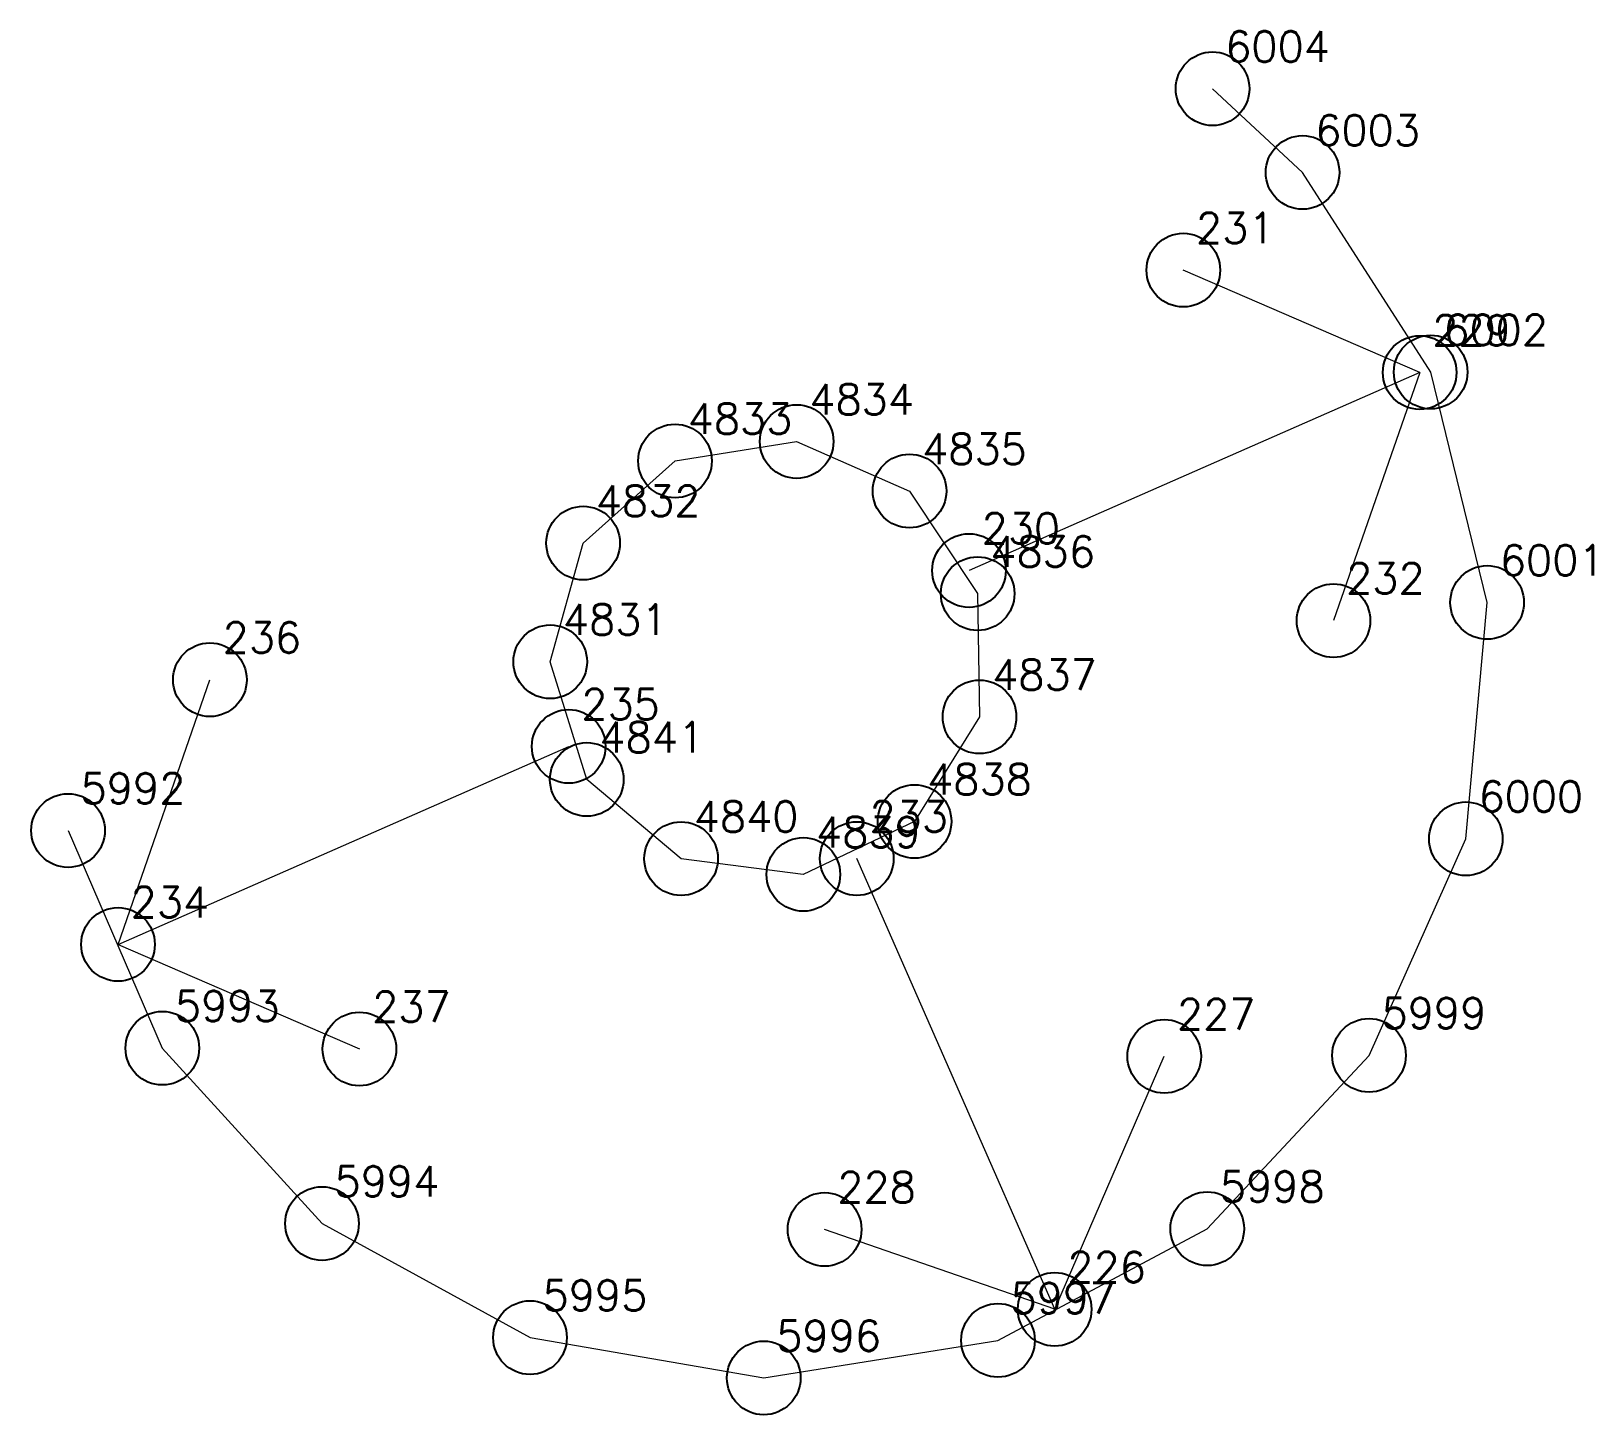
# Model space of a CAD drawing. Extents: x 1391501 to 1398271, y 354915 to 360782.
# Drawn here: x 1391653.76 to 1391669.67, y 354914.92 to 354929.01 of the extents above; entities that cross this region are included whole.
import ezdxf

# ---------------------------------------------------------------- set-up
doc = ezdxf.new("R2010")
doc.units = 0
doc.header["$PDMODE"] = 33
doc.header["$PDSIZE"] = 0.75
doc.layers.add('12 - ценные элементы визуального восприятия территории', color=7, linetype='Continuous')
doc.styles.get("Standard").update_dxf_attribs({"font": 'simplex.shx'})

msp = doc.modelspace()

# ---------------------------------------------------------------- texts
at = {"color": 7}
for s, p in [('4834', (1391661.688, 354925.104)), ('4833', (1391660.449, 354924.907)), ('4835', (1391662.838, 354924.6)), ('4832', (1391659.513, 354924.07)), ('4836', (1391663.532, 354923.555)), ('4831', (1391659.178, 354922.861)), ('4837', (1391663.551, 354922.3)), ('4841', (1391659.55, 354921.663)), ('4838', (1391662.889, 354921.235)), ('4840', (1391660.511, 354920.855)), ('4839', (1391661.756, 354920.696))]:
    msp.add_text(s, height=0.3111, dxfattribs=at).set_placement(p)
at = {"layer": '12 - ценные элементы визуального восприятия территории', "color": 7}
for s, p in [('6004', (1391665.925, 354928.698)), ('6003', (1391666.842, 354927.845)), ('231', (1391665.627, 354926.85)), ('229', (1391668.035, 354925.807)), ('6002', (1391668.147, 354925.812)), ('230', (1391663.444, 354923.791)), ('6001', (1391668.723, 354923.465)), ('232', (1391667.157, 354923.281)), ('236', (1391655.712, 354922.678)), ('235', (1391659.366, 354921.999)), ('5992', (1391654.266, 354921.142)), ('6000', (1391668.505, 354921.059)), ('233', (1391662.301, 354920.856)), ('234', (1391654.775, 354919.983)), ('5993', (1391655.226, 354918.925)), ('237', (1391657.235, 354918.918)), ('227', (1391665.434, 354918.842)), ('5999', (1391667.519, 354918.853)), ('5994', (1391656.853, 354917.139)), ('228', (1391661.974, 354917.079)), ('5998', (1391665.871, 354917.086)), ('226', (1391664.317, 354916.265)), ('5995', (1391658.972, 354915.978)), ('5997', (1391663.739, 354915.95)), ('5996', (1391661.353, 354915.566))]:
    msp.add_text(s, height=0.3111, dxfattribs=at).set_placement(p)

# ---------------------------------------------------------------- linework, layer by layer
for p in [(1391661.559, 354924.83), (1391660.32, 354924.632), (1391662.709, 354924.326), (1391659.384, 354923.796), (1391663.403, 354923.281), (1391659.049, 354922.587), (1391663.422, 354922.026), (1391659.421, 354921.388), (1391662.76, 354920.96), (1391660.382, 354920.581), (1391661.627, 354920.421)]:
    msp.add_point(p)
at = {"layer": '12 - ценные элементы визуального восприятия территории', "color": 7, "lineweight": 20}
for points in [[(1391654.137, 354920.868), (1391655.097, 354918.651), (1391656.724, 354916.865), (1391658.843, 354915.703), (1391661.224, 354915.292), (1391663.61, 354915.675), (1391665.742, 354916.812), (1391667.39, 354918.578), (1391668.376, 354920.784), (1391668.593, 354923.191), (1391668.018, 354925.538), (1391666.713, 354927.571), (1391665.796, 354928.424)], [(1391654.137, 354920.868), (1391655.097, 354918.651), (1391656.724, 354916.865), (1391658.843, 354915.703), (1391661.224, 354915.292), (1391663.61, 354915.675), (1391665.742, 354916.812), (1391667.39, 354918.578), (1391668.376, 354920.784), (1391668.593, 354923.191), (1391668.018, 354925.538), (1391666.713, 354927.571), (1391665.796, 354928.424)], [(1391667.906, 354925.533), (1391665.498, 354926.576)], [(1391667.906, 354925.533), (1391665.498, 354926.576)], [(1391667.906, 354925.533), (1391663.315, 354923.516)], [(1391667.906, 354925.533), (1391663.315, 354923.516)], [(1391667.906, 354925.533), (1391667.028, 354923.006)], [(1391667.906, 354925.533), (1391667.028, 354923.006)], [(1391654.646, 354919.708), (1391655.582, 354922.404)], [(1391654.646, 354919.708), (1391655.582, 354922.404)], [(1391654.646, 354919.708), (1391659.237, 354921.725)], [(1391654.646, 354919.708), (1391659.237, 354921.725)], [(1391664.188, 354915.991), (1391662.172, 354920.582)], [(1391664.188, 354915.991), (1391662.172, 354920.582)], [(1391654.646, 354919.708), (1391657.105, 354918.643)], [(1391654.646, 354919.708), (1391657.105, 354918.643)], [(1391664.188, 354915.991), (1391665.304, 354918.568)], [(1391664.188, 354915.991), (1391665.304, 354918.568)], [(1391664.188, 354915.991), (1391661.844, 354916.805)], [(1391664.188, 354915.991), (1391661.844, 354916.805)]]:
    msp.add_lwpolyline(points, dxfattribs=at)
msp.add_lwpolyline([(1391659.049, 354922.587), (1391659.384, 354923.796), (1391660.32, 354924.632), (1391661.559, 354924.83), (1391662.709, 354924.326), (1391663.403, 354923.281), (1391663.422, 354922.026), (1391662.76, 354920.96), (1391661.627, 354920.421), (1391660.382, 354920.581), (1391659.421, 354921.388), (1391659.049, 354922.587)], close=True, dxfattribs=at)
msp.add_lwpolyline([(1391659.049, 354922.587), (1391659.384, 354923.796), (1391660.32, 354924.632), (1391661.559, 354924.83), (1391662.709, 354924.326), (1391663.403, 354923.281), (1391663.422, 354922.026), (1391662.76, 354920.96), (1391661.627, 354920.421), (1391660.382, 354920.581), (1391659.421, 354921.388), (1391659.049, 354922.587)], close=True, dxfattribs=at)
at = {"layer": '12 - ценные элементы визуального восприятия территории'}
for p in [(1391665.796, 354928.424), (1391666.713, 354927.571), (1391665.498, 354926.576), (1391667.906, 354925.533), (1391668.018, 354925.538), (1391663.315, 354923.516), (1391668.593, 354923.191), (1391667.028, 354923.006), (1391655.582, 354922.404), (1391659.237, 354921.725), (1391654.137, 354920.868), (1391668.376, 354920.784), (1391662.172, 354920.582), (1391654.646, 354919.708), (1391655.097, 354918.651), (1391657.105, 354918.643), (1391665.304, 354918.568), (1391667.39, 354918.578), (1391656.724, 354916.865), (1391661.844, 354916.805), (1391665.742, 354916.812), (1391664.188, 354915.991), (1391658.843, 354915.703), (1391663.61, 354915.675), (1391661.224, 354915.292)]:
    msp.add_point(p, dxfattribs=at)

msp.set_redraw_order([(e.dxf.handle, doc.entitydb.next_handle()) for e in msp.query("TEXT MTEXT ATTDEF DIMENSION ARC_DIMENSION")])  # texts and dimensions are drawn at this point

doc.saveas('drawing.dxf')
